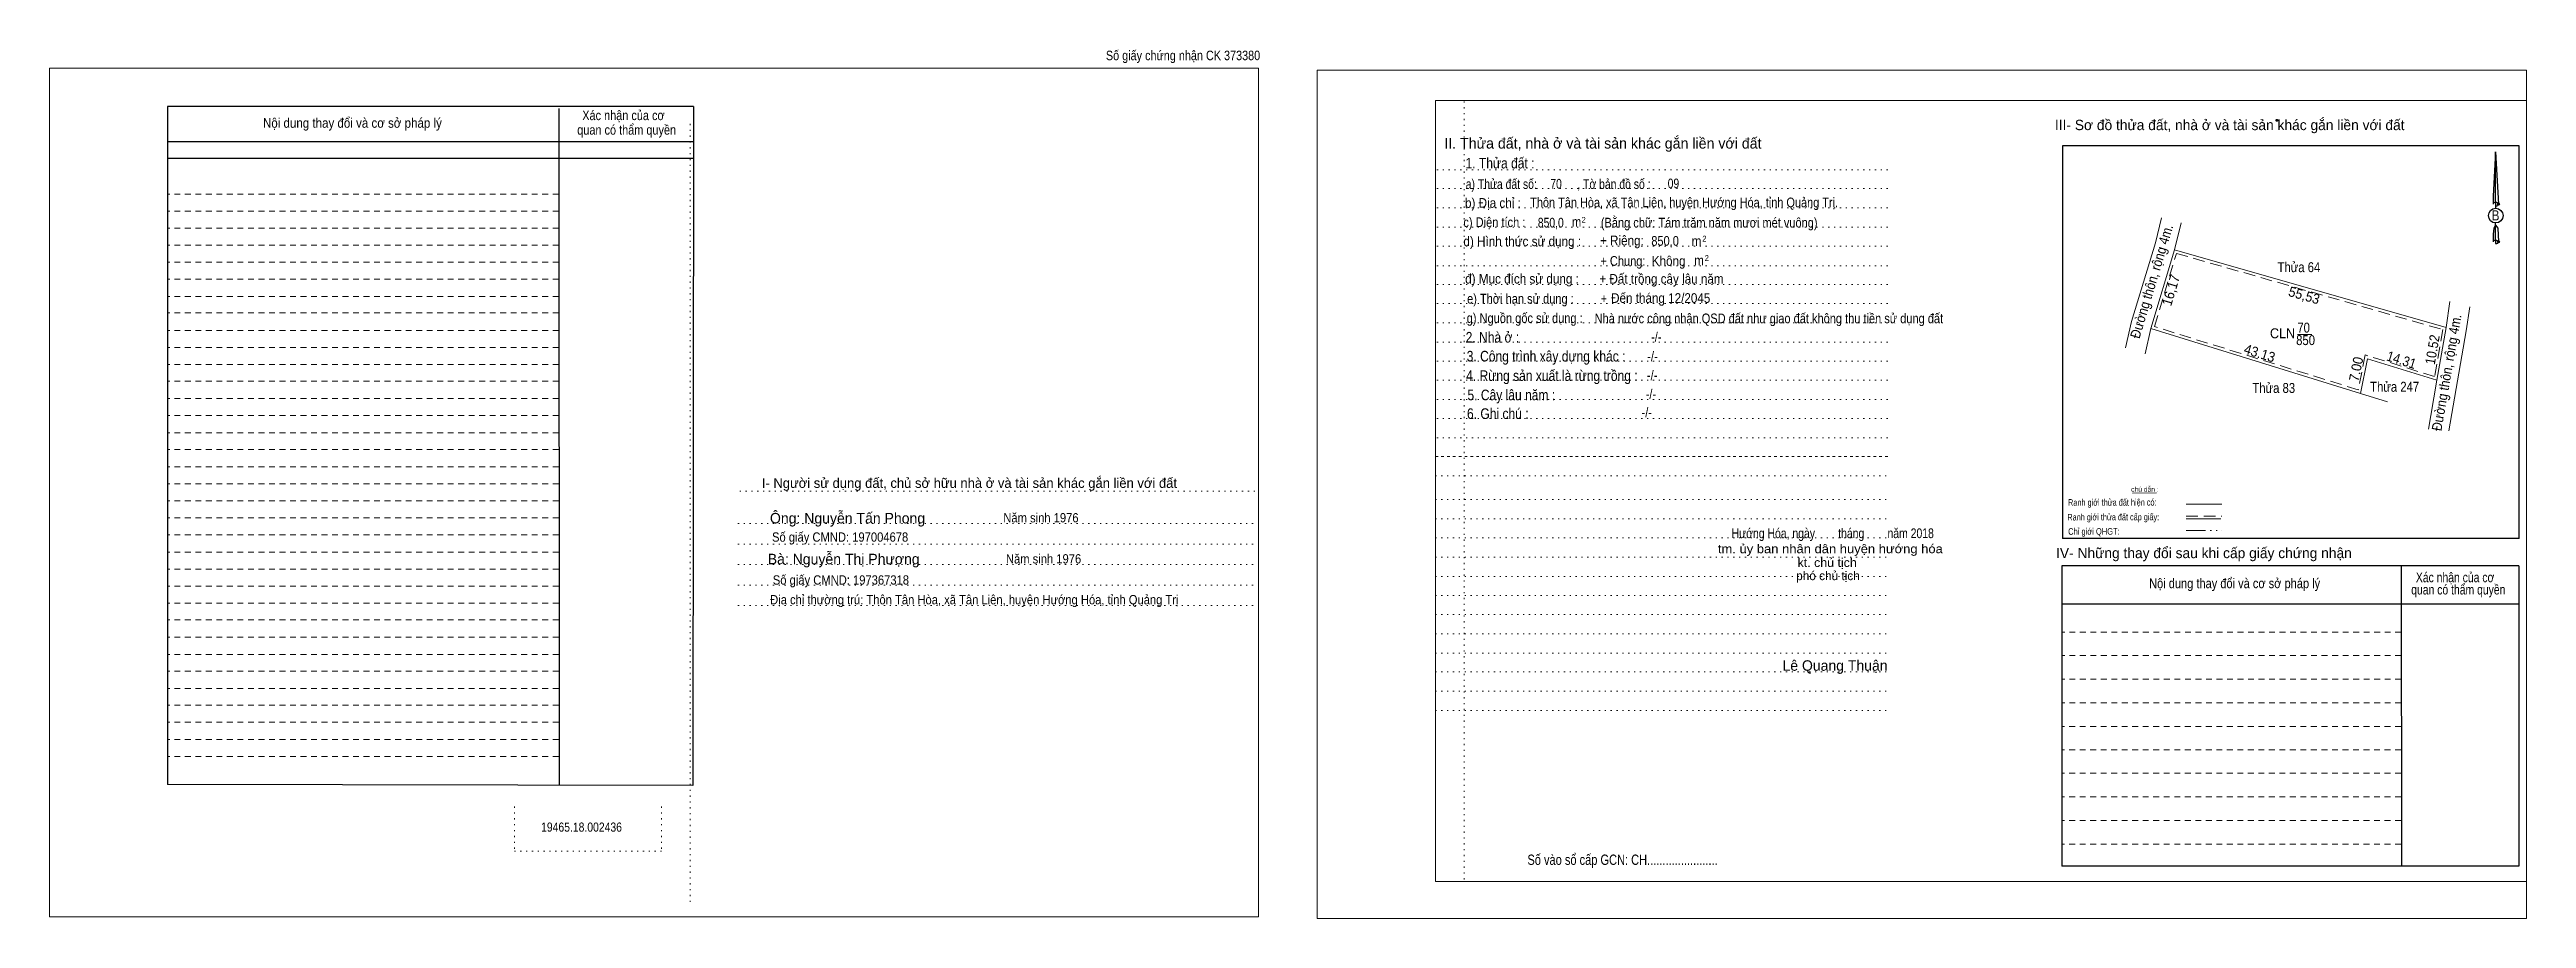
# Model space of a CAD drawing. Header units: metres. Extents: x 548189 to 548702, y 1837613 to 1837936.
# Drawn here: x 548204.6 to 548516.3, y 1837613.1 to 1837722.4 of the extents above; entities that cross this region are included whole.
import ezdxf
from ezdxf.enums import TextEntityAlignment as Align

# ---------------------------------------------------------------- set-up
doc = ezdxf.new("R2010")
doc.units = ezdxf.units.M
doc.header["$LTSCALE"] = 0.49
doc.header["$PDMODE"] = 32
doc.header["$PDSIZE"] = 0.245
for name, pattern in [('DASH_DOUBLE_DOT', [9.2, 5, -1.2, 0.3, -1.2, 0.3, -1.2]), ('DOTTED', [1.5, 0.3, -1.2]), ('MEDIUM_DASHED', [4.5, 3, -1.5]), ('SHORT_DASHED', [2.7, 1.5, -1.2])]:
    doc.linetypes.add(name, pattern=pattern)
for name, color, linetype, lineweight in [('1', 7, 'DOTTED', 13), ('18', 7, 'Continuous', 25), ('28', 7, 'SHORT_DASHED', 13), ('42', 7, 'Continuous', 13), ('55', 7, 'Continuous', 13), ('6', 7, 'Continuous', 13)]:
    doc.layers.add(name, color=color, linetype=linetype, lineweight=lineweight)
doc.layers.add('40', color=7, linetype='Continuous')

msp = doc.modelspace()

# ---------------------------------------------------------------- texts
at = {"layer": '18'}
for s, height, p in [('II. Thửa đất, nhà ở và tài sản khác gắn liền với đất', 1.334, (548400.095, 1837709.96)), ('Ông: Nguyễn Tấn Phong', 1.32, (548305.025, 1837662.79)), ('Bà: Nguyễn Thị Phượng', 1.32, (548304.54, 1837657.65)), ('phó chủ tịch', 1.11, (548428.42, 1837655.65)), ('Lê Quang Thuận', 1.317, (548429.31, 1837644.25))]:
    msp.add_text(s, height=height, dxfattribs=at).set_placement(p, align=Align.CENTER)
for s, height, width, p in [('1. Thửa đất :', 1.334, 0.85, (548387.145, 1837707.46)), ('a) Thửa đất số:              , Tờ bản đồ số : ', 1.223, 0.8, (548394.64, 1837704.88)), ('70', 1.22, 0.8, (548394.2, 1837704.92)), ('09', 1.21, 0.8, (548408.97, 1837704.97)), ('c) Diện tích :                                                   ', 1.223, 0.85, (548396.28, 1837700.08)), ('b) Địa chỉ : ', 1.223, 0.9, (548386.455, 1837702.51)), ('850,0', 1.22, 0.8, (548393.535, 1837700.03)), (' m', 1.223, 0.85, (548396.59, 1837700.13)), ('2', 0.7405, 0.75, (548397.67, 1837700.62)), ('(Bằng chữ: Tám trăm năm mươi mét vuông)', 1.22, 0.85, (548413.47, 1837700.03)), ('B', 1.28, 0.85, (548512.44, 1837700.91)), ('d) Hình thức sử dụng :', 1.222, 0.9, (548389.94, 1837697.68)), ('+ Riêng: ', 1.222, 0.9, (548402.685, 1837697.78)), ('850,0', 1.22, 0.85, (548407.92, 1837697.73)), (' m', 1.222, 0.9, (548411.67, 1837697.72)), ('2', 0.7405, 0.8, (548412.87, 1837698.25)), ('       + Chung:', 1.222, 0.85, (548401.26, 1837695.21)), ('Không', 1.222, 0.9, (548408.365, 1837695.21)), (' m', 1.222, 0.9, (548411.99, 1837695.28)), ('2', 0.7405, 0.8, (548413.17, 1837695.82)), ('đ) Mục đích sử dụng :', 1.222, 0.9, (548389.915, 1837692.97)), ('e) Thời hạn sử dụng :', 1.222, 0.85, (548389.71, 1837690.46)), ('Đến tháng 12/2045', 1.22, 0.9, (548407.37, 1837690.54)), ('g) Nguồn gốc sử dụng :', 1.222, 0.85, (548390.25, 1837688.02)), ('+ ', 1.22, 0.8, (548400.4, 1837690.48)), ('2. Nhà ở :', 1.334, 0.85, (548386.185, 1837685.55)), ('3. Công trình xây dựng khác :', 1.334, 0.85, (548392.94, 1837683.17)), ('4. Rừng sản xuất là rừng trồng :', 1.334, 0.85, (548393.675, 1837680.72)), ('5. Cây lâu năm :', 1.334, 0.85, (548388.565, 1837678.29)), ('6. Ghi chú :', 1.334, 0.85, (548386.865, 1837675.94)), ('Hướng Hóa, ngày        tháng        năm 2018', 1.227, 0.8, (548429.02, 1837660.94)), ('tm. ủy ban nhân dân huyện hướng hóa', 1.11, 1.1, (548428.72, 1837659.04)), ('kt. chủ tịch', 1.11, 1.05, (548428.32, 1837657.31)), ('19465.18.002436', 1.15, 0.85, (548271.545, 1837624)), ('Số vào sổ cấp GCN: CH.......................', 1.299, 0.8, (548402.565, 1837619.82))]:
    msp.add_text(s, height=height, dxfattribs=dict(at, width=width)).set_placement(p, align=Align.CENTER)
at = {"layer": '18', "width": 0.85}
for s, height, p in [('Thôn Tân Hòa, xã Tân Liên, huyện Hướng Hóa, tỉnh Quảng Trị.', 1.21, (548390.94, 1837702.58)), ('Nhà nước công nhận QSD đất như giao đất không thu tiền sử dụng đất', 1.22, (548399.05, 1837687.98))]:
    msp.add_text(s, height=height, dxfattribs=at).set_placement(p)
at = {"layer": '28'}
for s, height, width, p in [('Nội dung thay đổi và cơ sở pháp lý', 1.208, 0.9, (548242.71, 1837712.58)), ('Nội dung thay đổi và cơ sở pháp lý', 1.208, 0.9, (548242.71, 1837712.58)), ('Xác nhận của cơ', 1.208, 0.85, (548276.82, 1837713.54)), ('Xác nhận của cơ', 1.208, 0.85, (548276.82, 1837713.54)), (' quan có thẩm quyền', 1.208, 0.85, (548277.035, 1837711.71)), (' quan có thẩm quyền', 1.208, 0.85, (548277.035, 1837711.71)), ('-/-', 1.223, 0.85, (548406.815, 1837685.65)), ('-/-', 1.223, 0.85, (548406.335, 1837683.21)), ('-/-', 1.223, 0.85, (548406.135, 1837678.46)), ('-/-', 1.223, 0.85, (548406.295, 1837680.82)), ('-/-', 1.223, 0.85, (548405.615, 1837676.14)), ('Nội dung thay đổi và cơ sở pháp lý', 1.223, 0.85, (548479.6, 1837654.64)), (' quan có thẩm quyền', 1.223, 0.8, (548507.57, 1837653.85)), ('Xác nhận của cơ', 1.223, 0.8, (548507.35, 1837655.39))]:
    msp.add_text(s, height=height, dxfattribs=dict(at, width=width)).set_placement(p, align=Align.CENTER)
for s, height, p in [('III- Sơ đồ thửa đất, nhà ở và tài sản khác gắn liền với đất', 1.297, (548478.985, 1837712.28)), ('I- Người sử dụng đất, chủ sở hữu nhà ở và tài sản khác gắn liền với đất', 1.224, (548320.365, 1837667.26)), ('IV- Những thay đổi sau khi cấp giấy chứng nhận', 1.297, (548475.74, 1837658.42))]:
    msp.add_text(s, height=height, dxfattribs=at).set_placement(p, align=Align.CENTER)
at = {"layer": '28', "width": 0.9}
for s, p in [('Năm sinh 1976', (548324.63, 1837662.92)), ('Số giấy CMND: 197004678', (548295.52, 1837660.49)), ('Năm sinh 1976', (548324.96, 1837657.75)), ('Số giấy CMND: 197367318', (548295.62, 1837655.09)), ('Địa chỉ thường trú: Thôn Tân Hòa, xã Tân Liên, huyện Hướng Hóa, tỉnh Quảng Trị', (548295.28, 1837652.61))]:
    msp.add_text(s, height=1.17, dxfattribs=at).set_placement(p)
at = {"layer": '40', "width": 0.85}
msp.add_text('Số giấy chứng nhận CK 373380', height=1.2, dxfattribs=at).set_placement((548347.25, 1837721.08), align=Align.CENTER)
at = {"layer": '42'}
for s, rotation, width, p in [('Đường thôn, rộng 4m.', 73.267, 0.9, (548469.7541, 1837693.0751)), ('16,17', 73.246, 0.95, (548472.1804, 1837691.9648)), ('55,53', 344.029, 0.95, (548488.183, 1837690.8911)), ('Đường thôn, rộng 4m.', 80.118, 0.9, (548506.893, 1837681.6727)), ('10.52', 80.144, 0.9, (548505.108, 1837684.558)), ('43.13', 342.779, 0.95, (548482.565, 1837683.6158)), ('7.00', 78.546, 0.95, (548495.5041, 1837682.0909)), ('14.31', 342.718, 0.9, (548500.4193, 1837682.7646))]:
    msp.add_text(s, height=1.25, rotation=rotation, dxfattribs=dict(at, width=width)).set_placement(p, align=Align.CENTER)
for s, width, p in [('Thửa 64', 0.85, (548487.69, 1837694.41)), ('CLN', 0.95, (548485.635, 1837686.09)), ('850', 0.85, (548488.53, 1837685.23)), ('70', 0.85, (548488.285, 1837686.8)), ('Thửa 83', 0.85, (548484.525, 1837679.21)), ('Thửa 247', 0.85, (548499.74, 1837679.36))]:
    msp.add_text(s, height=1.25, dxfattribs=dict(at, width=width)).set_placement(p, align=Align.CENTER)
at = {"layer": '55'}
msp.add_text('chú dẫn :', height=0.6121, rotation=359.974, dxfattribs=at).set_placement((548468.3149, 1837666.7691), align=Align.CENTER)
for s, height, width, p in [('Ranh giới thửa đất cấp giấy:', 0.8293, 0.8, (548464.329, 1837663.1734)), ('Ranh giới thửa đất hiện có:', 0.8329, 0.8, (548464.204, 1837665.0229)), ('Chỉ giới QHGT:', 0.8293, 0.85, (548461.894, 1837661.3677))]:
    msp.add_text(s, height=height, rotation=0.135, dxfattribs=dict(at, width=width)).set_placement(p, align=Align.CENTER)
at = {"layer": '6', "width": 0.9}
msp.add_text('+ Đất trồng cây lâu năm', height=1.22, dxfattribs=at).set_placement((548407.465, 1837692.96), align=Align.CENTER)

# ---------------------------------------------------------------- linework, layer by layer
at = {"layer": '1', "linetype": 'Continuous'}
for p, q in [((548379.02, 1837716.02), (548516.33, 1837716.02)), ((548379.02, 1837716.02), (548379.02, 1837617.73)), ((548516.33, 1837716.02), (548516.33, 1837616.89)), ((548379.02, 1837617.73), (548516.33, 1837617.73))]:
    msp.add_line(p, q, dxfattribs=at)
at = {"layer": '1'}
for p, q in [((548382.65, 1837715.89), (548382.65, 1837617.58)), ((548285.23, 1837713.06), (548285.23, 1837614.8)), ((548379.2, 1837707.29), (548384.76, 1837707.29)), ((548379.2, 1837707.29), (548436.32, 1837707.29)), ((548379.2, 1837704.92), (548436.32, 1837704.92)), ((548379.2, 1837702.5), (548436.32, 1837702.5)), ((548379.2, 1837700.08), (548436.32, 1837700.08)), ((548379.2, 1837697.67), (548436.32, 1837697.67)), ((548379.2, 1837695.21), (548436.32, 1837695.21)), ((548379.2, 1837692.84), (548436.32, 1837692.84)), ((548379.2, 1837690.46), (548436.32, 1837690.46)), ((548379.2, 1837688.02), (548436.32, 1837688.02)), ((548379.2, 1837685.61), (548436.32, 1837685.61)), ((548379.2, 1837683.21), (548436.32, 1837683.21)), ((548379.2, 1837680.82), (548436.32, 1837680.82)), ((548379.2, 1837678.4), (548436.32, 1837678.4)), ((548379.2, 1837675.98), (548436.32, 1837675.98)), ((548379.2, 1837673.56), (548436.32, 1837673.56)), ((548379.02, 1837671.21), (548436.21, 1837671.21)), ((548379.2, 1837671.19), (548436.32, 1837671.19)), ((548291.46, 1837666.83), (548356.73, 1837666.83)), ((548379.02, 1837668.78), (548436.21, 1837668.78)), ((548379.02, 1837665.81), (548436.21, 1837665.81)), ((548291.23, 1837662.8), (548356.51, 1837662.8)), ((548379.02, 1837663.35), (548436.21, 1837663.35)), ((548379.02, 1837660.96), (548436.21, 1837660.96)), ((548291.23, 1837660.19), (548356.51, 1837660.19)), ((548291.23, 1837657.6), (548356.51, 1837657.6)), ((548379.02, 1837658.56), (548436.21, 1837658.56)), ((548291.23, 1837655.04), (548356.51, 1837655.04)), ((548379.02, 1837656.13), (548436.21, 1837656.13)), ((548291.23, 1837652.45), (548356.51, 1837652.45)), ((548379.02, 1837653.74), (548436.21, 1837653.74)), ((548379.02, 1837651.31), (548436.21, 1837651.31)), ((548379.02, 1837648.88), (548436.21, 1837648.88)), ((548379.02, 1837646.47), (548436.21, 1837646.47)), ((548379.02, 1837644.11), (548436.21, 1837644.11)), ((548379.02, 1837641.68), (548436.21, 1837641.68)), ((548379.02, 1837639.26), (548436.21, 1837639.26)), ((548263.1, 1837627.15), (548263.1, 1837621.56)), ((548281.63, 1837627.15), (548281.63, 1837621.56)), ((548263.1, 1837621.56), (548281.63, 1837621.56))]:
    msp.add_line(p, q, dxfattribs=at)
at = {"layer": '1', "linetype": 'Continuous'}
for points in [[(548204.59, 1837613.3), (548356.76, 1837613.3), (548356.76, 1837720.07), (548204.59, 1837720.07)], [(548204.59, 1837720.07), (548356.76, 1837720.07), (548356.76, 1837613.3), (548204.59, 1837613.3)], [(548364.14, 1837613.08), (548516.33, 1837613.08), (548516.33, 1837719.81), (548364.14, 1837719.81)]]:
    msp.add_lwpolyline(points, close=True, dxfattribs=at)
msp.add_lwpolyline([(548384.6, 1837716.02), (548516.33, 1837716.02), (548516.33, 1837617.73), (548384.6, 1837617.73)], dxfattribs=at)
at = {"layer": '18'}
for p, q in [((548512.45, 1837709.54), (548512.8, 1837702.98)), ((548512.45, 1837709.54), (548512.8, 1837702.98)), ((548512.45, 1837709.54), (548512.8, 1837702.98)), ((548512.16, 1837703.99), (548512.12, 1837702.98)), ((548512.45, 1837703.23), (548512.45, 1837702.96)), ((548512.45, 1837702.96), (548512.45, 1837702.74)), ((548512.45, 1837702.74), (548512.45, 1837702.48)), ((548512.45, 1837702.74), (548512.45, 1837702.48)), ((548512.45, 1837702.74), (548512.45, 1837702.48)), ((548512.45, 1837700.31), (548512.45, 1837700.62)), ((548512.45, 1837700.31), (548512.45, 1837700.62)), ((548512.45, 1837700.31), (548512.45, 1837700.62)), ((548512.45, 1837700.31), (548512.74, 1837699.94)), ((548512.45, 1837700.31), (548512.74, 1837699.94)), ((548512.45, 1837700.31), (548512.74, 1837699.94)), ((548512.45, 1837698.45), (548512.45, 1837698.16)), ((548512.45, 1837698.16), (548512.45, 1837698.02)), ((548512.74, 1837699.94), (548512.8, 1837698.23)), ((548512.74, 1837699.94), (548512.8, 1837698.23)), ((548512.74, 1837699.94), (548512.8, 1837698.23))]:
    msp.add_line(p, q, dxfattribs=at)
for points in [[(548512.45, 1837703.23), (548512.45, 1837709.54), (548512.16, 1837703.99)], [(548512.45, 1837698.45), (548512.45, 1837700.31), (548512.23, 1837699.94), (548512.16, 1837699.2), (548512.12, 1837698.23)]]:
    msp.add_lwpolyline(points, dxfattribs=at)
msp.add_ellipse((548512.4729, 1837701.527), major_axis=(0, 0.9328), ratio=0.983453, dxfattribs=at)
for centre, start_param, end_param in [((548512.4732, 1837702.9644), 1.57079633, 3.07445202), ((548512.4732, 1837702.9644), 0.06714063, 1.57079633), ((548512.4732, 1837702.9644), 4.71238898, 6.28318531), ((548512.4732, 1837698.2033), 2.49106941, 3.07427841), ((548512.4732, 1837698.2033), 1.57079633, 2.49106941), ((548512.4732, 1837698.2033), 0.06714063, 1.57079633), ((548512.4732, 1837698.2033), 4.71238898, 6.28318531)]:
    msp.add_ellipse(centre, major_axis=(0.3363, 0), ratio=0.655448, start_param=start_param, end_param=end_param, dxfattribs=at)
for p in [(548512.8, 1837702.98), (548512.8, 1837698.23)]:
    msp.add_point(p, dxfattribs=at)
at = {"layer": '28', "linetype": 'Continuous', "lineweight": 25}
for p, q in [((548285.62, 1837715.27), (548219.44, 1837715.27)), ((548268.67, 1837715), (548268.72, 1837629.88)), ((548285.62, 1837715.27), (548285.56, 1837629.83)), ((548285.62, 1837710.82), (548219.56, 1837710.82)), ((548285.62, 1837710.82), (548219.56, 1837710.82)), ((548285.62, 1837708.7), (548219.56, 1837708.7)), ((548457.95, 1837710.31), (548457.95, 1837660.89)), ((548515.4, 1837660.89), (548457.95, 1837660.89)), ((548500.55, 1837657.44), (548500.61, 1837619.67)), ((548515.36, 1837657.44), (548515.35, 1837619.67)), ((548515.35, 1837652.62), (548457.86, 1837652.62)), ((548285.56, 1837629.83), (548219.44, 1837629.92)), ((548515.35, 1837619.67), (548457.86, 1837619.67))]:
    msp.add_line(p, q, dxfattribs=at)
at = {"layer": '28'}
for p, q in [((548268.67, 1837704.23), (548219.44, 1837704.23)), ((548268.67, 1837702.09), (548219.44, 1837702.09)), ((548268.67, 1837699.96), (548219.44, 1837699.96)), ((548268.67, 1837697.81), (548219.44, 1837697.81)), ((548268.67, 1837695.65), (548219.44, 1837695.65)), ((548268.67, 1837693.53), (548219.44, 1837693.53)), ((548268.67, 1837691.36), (548219.44, 1837691.36)), ((548268.67, 1837689.28), (548219.44, 1837689.28)), ((548268.67, 1837687.08), (548219.44, 1837687.08)), ((548268.67, 1837684.94), (548219.44, 1837684.94)), ((548268.67, 1837682.78), (548219.44, 1837682.78)), ((548268.67, 1837680.67), (548219.44, 1837680.67)), ((548268.67, 1837678.5), (548219.44, 1837678.5)), ((548268.67, 1837676.36), (548219.44, 1837676.36)), ((548268.67, 1837674.2), (548219.44, 1837674.2)), ((548268.67, 1837672.08), (548219.44, 1837672.08)), ((548268.67, 1837669.9), (548219.44, 1837669.9)), ((548268.67, 1837667.76), (548219.44, 1837667.76)), ((548268.67, 1837665.64), (548219.44, 1837665.64)), ((548268.67, 1837663.48), (548219.44, 1837663.48)), ((548268.67, 1837661.34), (548219.44, 1837661.34)), ((548268.67, 1837659.19), (548219.44, 1837659.19)), ((548268.67, 1837657.04), (548219.44, 1837657.04)), ((548268.67, 1837654.91), (548219.44, 1837654.91)), ((548268.67, 1837652.74), (548219.44, 1837652.74)), ((548268.67, 1837650.64), (548219.44, 1837650.64)), ((548268.67, 1837648.46), (548219.44, 1837648.46)), ((548500.55, 1837649.12), (548457.86, 1837649.12)), ((548268.67, 1837646.31), (548219.44, 1837646.31)), ((548500.55, 1837646.15), (548457.86, 1837646.15)), ((548268.67, 1837644.18), (548219.44, 1837644.18)), ((548268.67, 1837642.02), (548219.44, 1837642.02)), ((548500.55, 1837643.2), (548457.86, 1837643.2)), ((548268.67, 1837639.9), (548219.44, 1837639.9)), ((548500.55, 1837640.22), (548457.86, 1837640.22)), ((548268.67, 1837637.76), (548219.44, 1837637.76)), ((548500.53, 1837637.24), (548457.86, 1837637.24)), ((548268.67, 1837635.58), (548219.44, 1837635.58)), ((548268.67, 1837633.48), (548219.44, 1837633.48)), ((548500.53, 1837634.3), (548457.86, 1837634.3)), ((548500.53, 1837631.35), (548457.86, 1837631.35)), ((548500.53, 1837628.37), (548457.86, 1837628.37)), ((548500.53, 1837625.4), (548457.86, 1837625.4)), ((548500.53, 1837622.44), (548457.86, 1837622.44))]:
    msp.add_line(p, q, dxfattribs=at)
at = {"layer": '28', "linetype": 'Continuous', "lineweight": 25}
for points in [[(548285.62, 1837715.27), (548219.44, 1837715.27), (548219.44, 1837629.92)], [(548515.4, 1837660.89), (548515.4, 1837710.31), (548457.95, 1837710.31)], [(548515.36, 1837657.44), (548457.86, 1837657.44), (548457.86, 1837619.67)]]:
    msp.add_lwpolyline(points, dxfattribs=at)
at = {"layer": '28'}
msp.add_point((548484.92, 1837713.51), dxfattribs=at)
at = {"layer": '42'}
for p, q in [((548469.63, 1837698.1), (548470.39, 1837701.24)), ((548469.63, 1837698.1), (548466.64, 1837688.18)), ((548472.04, 1837697.21), (548472.87, 1837700.6)), ((548472.04, 1837697.21), (548469.06, 1837687.31)), ((548472.04, 1837697.21), (548506.21, 1837687.44)), ((548506.68, 1837690.72), (548506.21, 1837687.44)), ((548509.19, 1837690.05), (548508.75, 1837687.04)), ((548466.64, 1837688.18), (548465.88, 1837684.88)), ((548469.06, 1837687.31), (548468.33, 1837684.14)), ((548495.43, 1837679.13), (548469.06, 1837687.31)), ((548487.51, 1837686.56), (548489.33, 1837686.56)), ((548508.75, 1837687.04), (548506.55, 1837674.44)), ((548498.86, 1837678.07), (548495.43, 1837679.13)), ((548504.29, 1837676.39), (548503.99, 1837674.64))]:
    msp.add_line(p, q, dxfattribs=at)
at = {"layer": '42', "linetype": 'MEDIUM_DASHED'}
msp.add_lwpolyline([(548472.28, 1837696.77), (548505.8, 1837687.18), (548504.77, 1837681.27), (548496.04, 1837683.99), (548495.16, 1837679.6), (548469.51, 1837687.55)], close=True, dxfattribs=at)
at = {"layer": '42'}
for points in [[(548506.21, 1837687.44), (548505.06, 1837680.8), (548504.29, 1837676.39)], [(548495.43, 1837679.13), (548496.31, 1837683.52), (548505.06, 1837680.8)]]:
    msp.add_lwpolyline(points, dxfattribs=at)
at = {"layer": '55'}
for p, q in [((548466.74, 1837666.61), (548469.75, 1837666.65)), ((548473.5, 1837665.2), (548478.01, 1837665.2)), ((548473.51, 1837663.38), (548477.86, 1837663.38)), ((548473.51, 1837663.38), (548477.86, 1837663.38))]:
    msp.add_line(p, q, dxfattribs=at)
at = {"layer": '55', "linetype": 'MEDIUM_DASHED'}
msp.add_line((548473.51, 1837663.72), (548478.01, 1837663.72), dxfattribs=at)
at = {"layer": '55', "linetype": 'DASH_DOUBLE_DOT'}
msp.add_line((548473.5, 1837661.91), (548478.01, 1837661.91), dxfattribs=at)

msp.set_redraw_order([(e.dxf.handle, doc.entitydb.next_handle()) for e in msp.query("TEXT MTEXT ATTDEF DIMENSION ARC_DIMENSION")])  # texts and dimensions are drawn at this point

doc.saveas('drawing.dxf')
